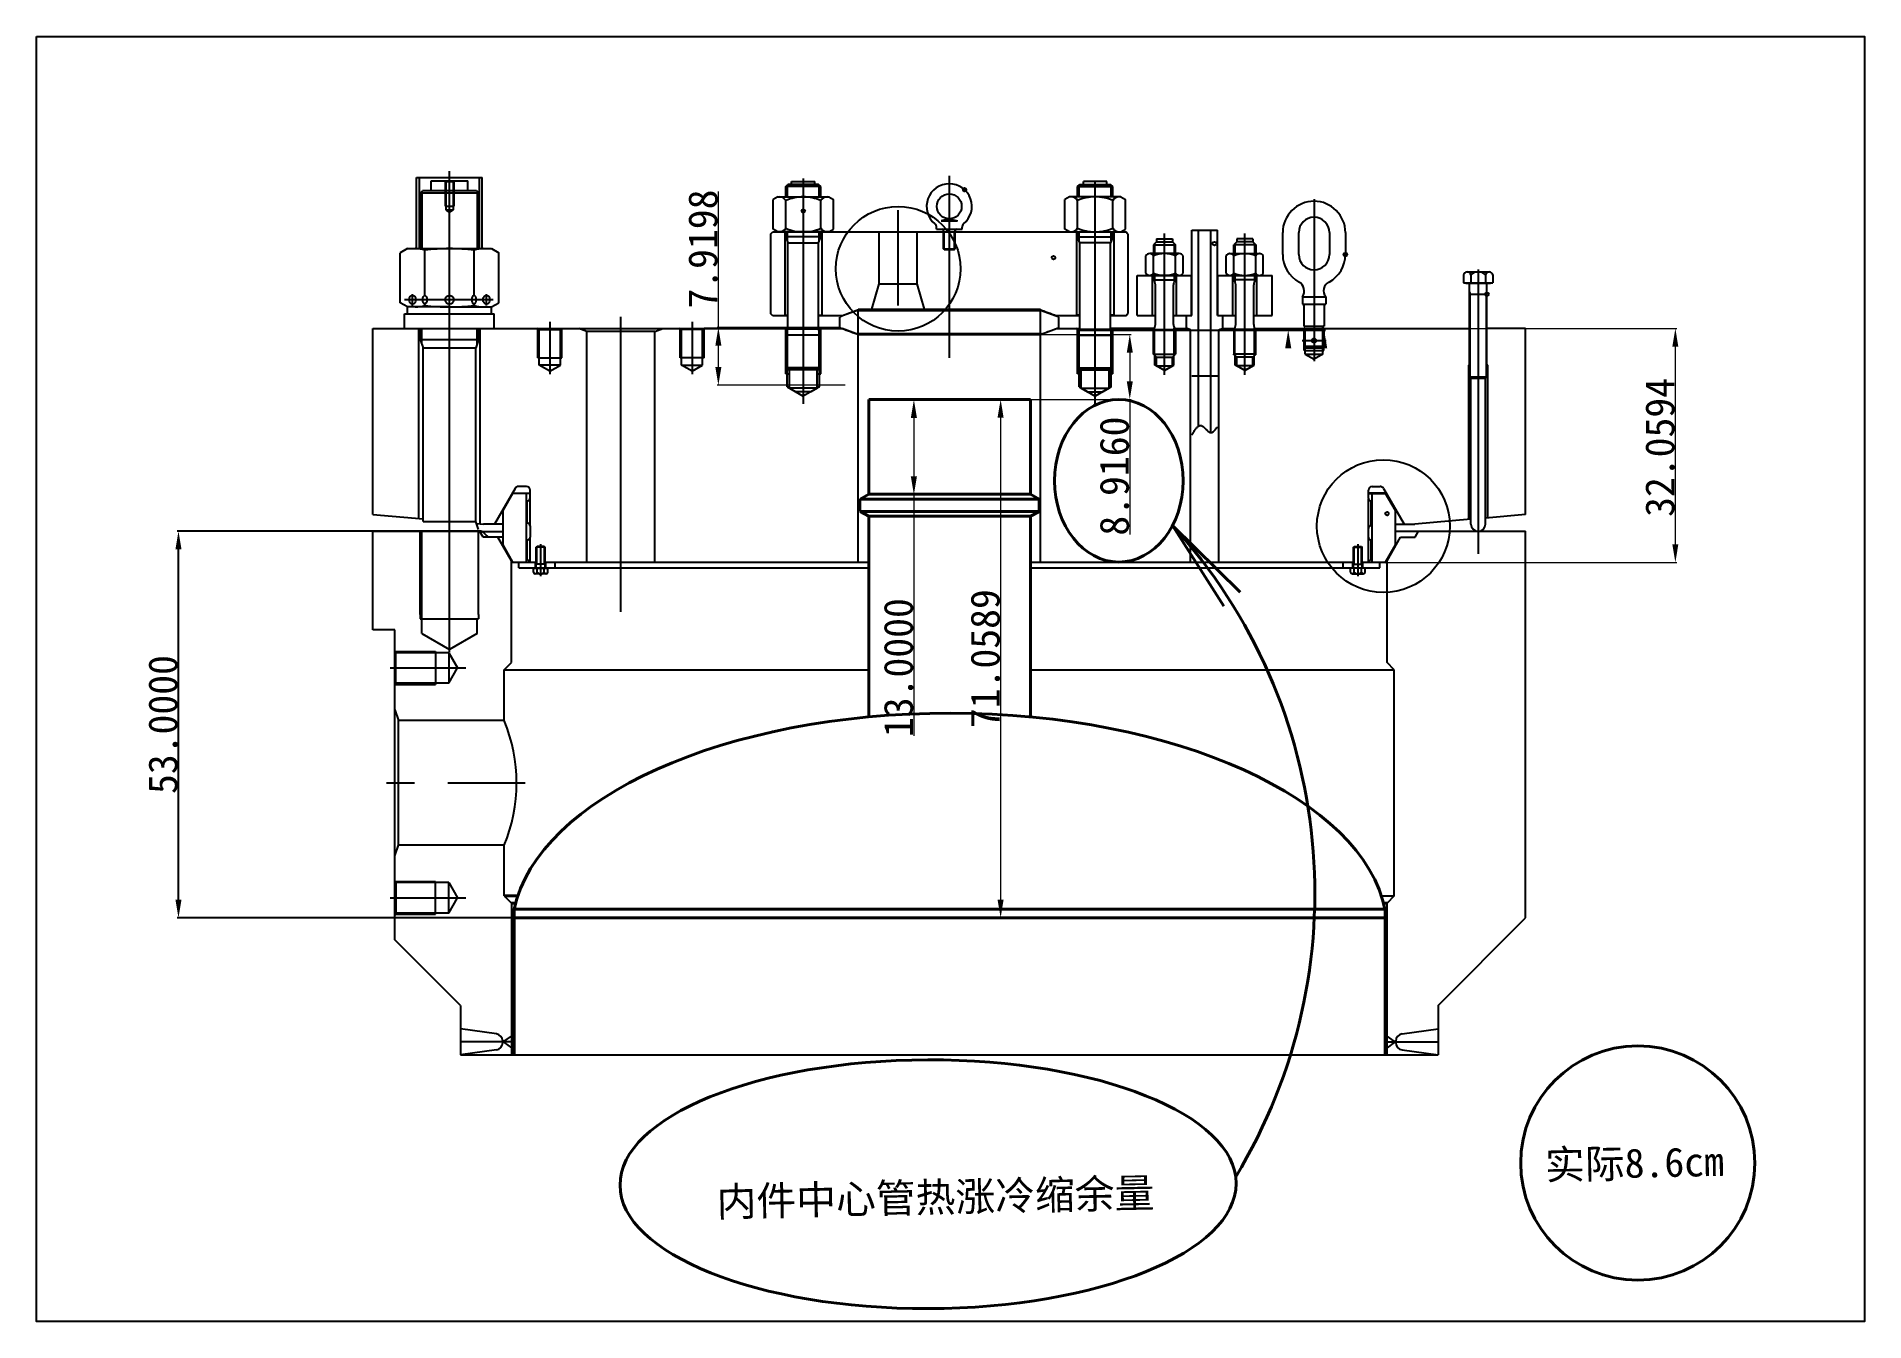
# Model space of a CAD drawing. Extents: x -2309 to 594, y 0 to 1373.
# Drawn here: x -2309.1 to -2058.5, y 1196.9 to 1373 of the extents above.
import ezdxf

# ---------------------------------------------------------------- set-up
doc = ezdxf.new("R2010")
doc.units = 0
doc.header["$MEASUREMENT"] = 0
doc.styles.add('DimStyle_Shape', font='SIMFANG.TTF', dxfattribs={"height": 4})
doc.dimstyles.get("Standard").update_dxf_attribs({"dimtxt": 5, "dimasz": 2.5, "dimexe": 0.18, "dimexo": 0.0625, "dimgap": 0.1, "dimtad": 1, "dimdec": 4, "dimzin": 2, "dimdsep": 46, "dimtxsty": 'DimStyle_Shape', "dimcen": 0.09, "dimadec": 0, "dimazin": 2, "dimtfac": 1, "dimtdec": 4, "dimtofl": 0, "dimtmove": 0, "dimatfit": 2, "dimfxl": 1, "dimtolj": 1, "dimtzin": 2, "dimlwd": 13, "dimarcsym": 0})

msp = doc.modelspace()

# ---------------------------------------------------------------- texts
at = {"color": 7, "linetype": 'Continuous', "lineweight": 25, "char_height": 4, "attachment_point": 5, "style": 'DimStyle_Shape'}
for s, insert, rotation in [('\\A1;53.0000', (-2291.72787, 1278.67823), 90), ('{\\fSimSun|b0|i0|c134|p54;内件中心管热涨冷缩余量}', (-2185.8633, 1213.65821), 1.1945544)]:
    msp.add_mtext(s, dxfattribs=dict(at, insert=insert, rotation=rotation))
at = {"color": 6, "linetype": 'Continuous', "lineweight": 40, "insert": (-2090.06307, 1218.35173), "char_height": 4, "attachment_point": 5, "rotation": 1.1945544, "style": 'DimStyle_Shape'}
msp.add_mtext('{\\fSimSun|b0|i0|c134|p54;实际8.6cm}', dxfattribs=at)

# ---------------------------------------------------------------- blocks, each defined once
blk = doc.blocks.new('*D241')
at = {"color": 0, "linetype": 'Continuous', "lineweight": 13}
for p, q in [((-2215.63, 1333.1), (-2215.63, 1351.75)), ((-2215.63, 1327.68), (-2215.63, 1330.6))]:
    blk.add_line(p, q, dxfattribs=at)
at = {"color": 0, "linetype": 'Continuous', "lineweight": 0}
for p, q in [((-2199.05, 1333.1), (-2215.81, 1333.1)), ((-2198.23, 1325.18), (-2215.81, 1325.18))]:
    blk.add_line(p, q, dxfattribs=at)
at = {"color": 0, "linetype": 'Continuous', "lineweight": 25}
for points in [[(-2216.04, 1330.6), (-2215.21, 1330.6), (-2215.63, 1333.1)], [(-2216.04, 1327.68), (-2215.21, 1327.68), (-2215.63, 1325.18)]]:
    blk.add_solid(points, dxfattribs=at)
at = {"layer": 'Defpoints', "color": 0, "linetype": 'Continuous', "lineweight": 25}
for p in [(-2198.98, 1333.1), (-2215.63, 1325.18), (-2198.17, 1325.18)]:
    blk.add_point(p, dxfattribs=at)
at = {"color": 0, "linetype": 'Continuous', "lineweight": 25, "insert": (-2217.73, 1343.85), "char_height": 4, "attachment_point": 5, "rotation": 90, "style": 'DimStyle_Shape'}
blk.add_mtext('\\A1;7.9198', dxfattribs=at)
blk = doc.blocks.new('*D277')
at = {"color": 0, "linetype": 'Continuous', "lineweight": 0}
for p, q in [((-2123.87, 1332.95), (-2084.28, 1332.95)), ((-2123.87, 1300.89), (-2084.28, 1300.89))]:
    blk.add_line(p, q, dxfattribs=at)
at = {"color": 0, "linetype": 'Continuous', "lineweight": 13}
blk.add_line((-2084.46, 1303.39), (-2084.46, 1330.45), dxfattribs=at)
at = {"color": 0, "linetype": 'Continuous', "lineweight": 25}
for points in [[(-2084.88, 1330.45), (-2084.05, 1330.45), (-2084.46, 1332.95)], [(-2084.88, 1303.39), (-2084.05, 1303.39), (-2084.46, 1300.89)]]:
    blk.add_solid(points, dxfattribs=at)
at = {"layer": 'Defpoints', "color": 0, "linetype": 'Continuous', "lineweight": 25}
for p in [(-2123.93, 1332.95), (-2084.46, 1332.95), (-2123.93, 1300.89)]:
    blk.add_point(p, dxfattribs=at)
at = {"color": 0, "linetype": 'Continuous', "lineweight": 25, "insert": (-2086.56, 1316.66), "char_height": 4, "attachment_point": 5, "rotation": 90, "style": 'DimStyle_Shape'}
blk.add_mtext('\\A1;32.0594', dxfattribs=at)
blk = doc.blocks.new('*D278')
at = {"color": 0, "linetype": 'Continuous', "lineweight": 0}
for p, q in [((-2194.63, 1323.19), (-2188.65, 1323.19)), ((-2194.63, 1310.19), (-2188.65, 1310.19))]:
    blk.add_line(p, q, dxfattribs=at)
at = {"color": 0, "linetype": 'Continuous', "lineweight": 13}
for p, q in [((-2188.83, 1320.69), (-2188.83, 1312.69)), ((-2188.83, 1310.19), (-2188.83, 1277.13))]:
    blk.add_line(p, q, dxfattribs=at)
at = {"color": 0, "linetype": 'Continuous', "lineweight": 40}
for points in [[(-2189.25, 1320.69), (-2188.41, 1320.69), (-2188.83, 1323.19)], [(-2189.25, 1312.69), (-2188.41, 1312.69), (-2188.83, 1310.19)]]:
    blk.add_solid(points, dxfattribs=at)
at = {"layer": 'Defpoints', "color": 0, "linetype": 'Continuous', "lineweight": 40}
for p in [(-2194.7, 1323.19), (-2188.83, 1323.19), (-2194.7, 1310.19)]:
    blk.add_point(p, dxfattribs=at)
at = {"color": 0, "linetype": 'Continuous', "lineweight": 40, "insert": (-2190.93, 1286.48), "char_height": 4, "attachment_point": 5, "rotation": 90, "style": 'DimStyle_Shape'}
blk.add_mtext('\\A1;13.0000', dxfattribs=at)
blk = doc.blocks.new('*D279')
at = {"color": 0, "linetype": 'Continuous', "lineweight": 0}
for p, q in [((-2172.91, 1323.24), (-2177.12, 1323.24)), ((-2172.91, 1252.18), (-2177.12, 1252.18))]:
    blk.add_line(p, q, dxfattribs=at)
at = {"color": 0, "linetype": 'Continuous', "lineweight": 13}
blk.add_line((-2176.94, 1320.74), (-2176.94, 1254.68), dxfattribs=at)
at = {"color": 0, "linetype": 'Continuous', "lineweight": 40}
for points in [[(-2177.36, 1320.74), (-2176.53, 1320.74), (-2176.94, 1323.24)], [(-2177.36, 1254.68), (-2176.53, 1254.68), (-2176.94, 1252.18)]]:
    blk.add_solid(points, dxfattribs=at)
at = {"layer": 'Defpoints', "color": 0, "linetype": 'Continuous', "lineweight": 40}
for p in [(-2172.84, 1323.24), (-2176.94, 1252.18), (-2172.84, 1252.18)]:
    blk.add_point(p, dxfattribs=at)
at = {"color": 0, "linetype": 'Continuous', "lineweight": 40, "insert": (-2179.04, 1287.71), "char_height": 4, "attachment_point": 5, "rotation": 90, "style": 'DimStyle_Shape'}
blk.add_mtext('\\A1;71.0589', dxfattribs=at)
blk = doc.blocks.new('*D309')
at = {"color": 0, "linetype": 'Continuous', "lineweight": 0}
for p, q in [((-2171.42, 1332.15), (-2159.06, 1332.15)), ((-2172.78, 1323.24), (-2159.06, 1323.24))]:
    blk.add_line(p, q, dxfattribs=at)
at = {"color": 0, "linetype": 'Continuous', "lineweight": 13}
for p, q in [((-2159.24, 1329.65), (-2159.24, 1325.74)), ((-2159.24, 1323.24), (-2159.24, 1304.73))]:
    blk.add_line(p, q, dxfattribs=at)
at = {"color": 0, "linetype": 'Continuous', "lineweight": 40}
for points in [[(-2159.65, 1329.65), (-2158.82, 1329.65), (-2159.24, 1332.15)], [(-2159.65, 1325.74), (-2158.82, 1325.74), (-2159.24, 1323.24)]]:
    blk.add_solid(points, dxfattribs=at)
at = {"layer": 'Defpoints', "color": 0, "linetype": 'Continuous', "lineweight": 40}
for p in [(-2171.48, 1332.15), (-2172.84, 1323.24), (-2159.24, 1323.24)]:
    blk.add_point(p, dxfattribs=at)
at = {"color": 0, "linetype": 'Continuous', "lineweight": 40, "insert": (-2161.34, 1312.73), "char_height": 4, "attachment_point": 5, "rotation": 90, "style": 'DimStyle_Shape'}
blk.add_mtext('\\A1;8.9160', dxfattribs=at)

# ---------------------------------------------------------------- dimensions: what is measured, and where the dimension line sits
at = {"color": 7, "linetype": 'Continuous', "lineweight": 25}
for base, p1, p2, picture, middle in [((-2215.62739, 1325.17823), (-2198.9837, 1333.09801), (-2198.16757, 1325.17823), '*D241', (-2215.62739, 1343.84661)), ((-2084.46332, 1332.95321), (-2123.93364, 1300.89383), (-2123.93371, 1332.95321), '*D277', (-2084.46332, 1316.65536))]:
    dim = msp.add_linear_dim(base=base, p1=p1, p2=p2, angle=90, dimstyle='Standard', override={"dimdsep": 0, "dimlwe": 0}, dxfattribs=at)
    dim.commit()
    dim.dimension.update_dxf_attribs({"geometry": picture, "text_midpoint": middle, "dimtype": 160})
at = {"color": 2, "linetype": 'Continuous', "lineweight": 40}
dim = msp.add_linear_dim(base=(-2159.23794, 1323.23709), p1=(-2171.48371, 1332.15312), p2=(-2172.84481, 1323.23709), angle=90, dimstyle='Standard', override={"dimdsep": 0, "dimlwe": 0}, dxfattribs=at)
dim.commit()
dim.dimension.update_dxf_attribs({"geometry": '*D309', "text_midpoint": (-2161.33794, 1312.73439)})
at = {"color": 6, "linetype": 'Continuous', "lineweight": 40}
for base, p1, p2, picture, middle in [((-2188.8308, 1323.19343), (-2194.69558, 1310.19343), (-2194.69558, 1323.19343), '*D278', (-2188.8308, 1286.47636)), ((-2176.94481, 1252.17823), (-2172.84481, 1323.23712), (-2172.84481, 1252.17823), '*D279', (-2176.94481, 1287.70767))]:
    dim = msp.add_linear_dim(base=base, p1=p1, p2=p2, angle=90, dimstyle='Standard', override={"dimdsep": 0, "dimlwe": 0}, dxfattribs=at)
    dim.commit()
    dim.dimension.update_dxf_attribs({"geometry": picture, "text_midpoint": middle, "dimtype": 160})

# ---------------------------------------------------------------- linework, layer by layer
at = {"color": 7, "linetype": 'Continuous', "lineweight": 25}
for p, q in [((-2256.98371, 1343.90538), (-2256.98371, 1353.66643)), ((-2256.98371, 1353.66643), (-2247.98374, 1353.66643)), ((-2256.58371, 1343.90935), (-2256.58371, 1353.66643)), ((-2254.98374, 1351.81041), (-2254.98374, 1353.21037)), ((-2254.98374, 1353.21037), (-2249.98375, 1353.21037)), ((-2253.08374, 1353.21037), (-2253.08374, 1349.71037)), ((-2252.98375, 1353.1104), (-2253.08374, 1353.21037)), ((-2252.98375, 1353.1104), (-2252.98375, 1349.21037)), ((-2252.98375, 1353.1104), (-2251.98374, 1353.1104)), ((-2252.48374, 1288.57829), (-2252.48374, 1354.5413)), ((-2251.98374, 1353.1104), (-2251.88375, 1353.21037)), ((-2251.98374, 1353.1104), (-2251.98374, 1349.21037)), ((-2251.88375, 1353.21037), (-2251.88375, 1349.71037)), ((-2249.98375, 1351.81041), (-2249.98375, 1353.21037)), ((-2248.38374, 1343.90935), (-2248.38374, 1353.66643)), ((-2247.98374, 1343.90538), (-2247.98374, 1353.66643)), ((-2205.58367, 1353.10411), (-2202.38372, 1353.10411)), ((-2205.58367, 1352.70409), (-2205.58367, 1353.10411)), ((-2203.98373, 1353.52434), (-2203.98373, 1322.64885)), ((-2202.38372, 1352.70409), (-2202.38372, 1353.10411)), ((-2183.9837, 1353.86906), (-2183.9837, 1328.96125)), ((-2162.38372, 1353.11143), (-2165.58367, 1353.11143)), ((-2165.58367, 1352.71141), (-2165.58367, 1353.11143)), ((-2163.98379, 1322.28392), (-2163.98379, 1352.95543)), ((-2162.38372, 1352.71141), (-2162.38372, 1353.11143)), ((-2256.48374, 1351.51036), (-2256.18375, 1351.81041)), ((-2248.48375, 1351.51036), (-2256.48374, 1351.51036)), ((-2256.48374, 1351.51036), (-2256.48374, 1343.90935)), ((-2256.28376, 1351.71037), (-2256.28376, 1343.90935)), ((-2248.78376, 1351.81041), (-2256.18375, 1351.81041)), ((-2248.48375, 1351.51036), (-2248.78376, 1351.81041)), ((-2248.68375, 1351.71037), (-2248.68375, 1343.90935)), ((-2248.48375, 1351.51036), (-2248.48375, 1343.90935)), ((-2207.4837, 1350.99876), (-2208.13369, 1350.62352)), ((-2208.13369, 1346.57402), (-2208.13369, 1350.62352)), ((-2207.4837, 1350.99876), (-2200.4837, 1350.99876)), ((-2206.38372, 1352.4041), (-2206.08374, 1352.70409)), ((-2206.38372, 1350.99876), (-2206.38372, 1352.4041)), ((-2201.58367, 1352.4041), (-2206.38372, 1352.4041)), ((-2206.38369, 1346.69816), (-2206.38369, 1350.49937)), ((-2206.16369, 1350.99876), (-2206.16369, 1352.62413)), ((-2201.88366, 1352.70409), (-2206.08374, 1352.70409)), ((-2201.58367, 1352.4041), (-2201.88366, 1352.70409)), ((-2201.80371, 1350.99876), (-2201.80371, 1352.62413)), ((-2201.58371, 1346.69816), (-2201.58371, 1350.49937)), ((-2201.58367, 1350.99876), (-2201.58367, 1352.4041)), ((-2200.4837, 1350.99876), (-2199.83367, 1350.62352)), ((-2199.83367, 1346.57402), (-2199.83367, 1350.62352)), ((-2167.4837, 1351.00609), (-2168.13372, 1350.63084)), ((-2168.13372, 1346.58134), (-2168.13372, 1350.63084)), ((-2160.4837, 1351.00609), (-2167.4837, 1351.00609)), ((-2166.38372, 1352.41142), (-2166.08374, 1352.71141)), ((-2166.38372, 1351.00609), (-2166.38372, 1352.41142)), ((-2166.38372, 1352.41142), (-2161.58367, 1352.41142)), ((-2166.38369, 1346.70549), (-2166.38369, 1350.5067)), ((-2166.16369, 1351.00609), (-2166.16369, 1352.63145)), ((-2166.08374, 1352.71141), (-2161.88366, 1352.71141)), ((-2161.58367, 1352.41142), (-2161.88366, 1352.71141)), ((-2161.80371, 1351.00609), (-2161.80371, 1352.63145)), ((-2161.58371, 1346.70549), (-2161.58371, 1350.5067)), ((-2161.58367, 1351.00609), (-2161.58367, 1352.41142)), ((-2160.4837, 1351.00609), (-2159.83371, 1350.63084)), ((-2159.83371, 1346.58134), (-2159.83371, 1350.63084)), ((-2133.98376, 1350.70317), (-2133.98376, 1328.47148)), ((-2253.08374, 1349.71037), (-2251.88375, 1349.71037)), ((-2252.98375, 1349.21037), (-2251.98374, 1349.21037)), ((-2252.98375, 1349.21037), (-2252.48374, 1348.92174)), ((-2251.98374, 1349.21037), (-2252.48374, 1348.92174)), ((-2190.98342, 1336.0988), (-2190.98342, 1349.19878)), ((-2183.98373, 1347.99876), (-2185.10336, 1347.69878)), ((-2183.9837, 1347.99876), (-2182.86407, 1347.69878)), ((-2208.4837, 1345.89879), (-2208.18371, 1346.19878)), ((-2208.4837, 1345.89879), (-2208.4837, 1334.99876)), ((-2208.18371, 1346.19878), (-2166.38345, 1346.19878)), ((-2207.4837, 1346.19878), (-2208.13369, 1346.57402)), ((-2200.4837, 1346.19878), (-2207.4837, 1346.19878)), ((-2206.53372, 1346.0988), (-2206.63372, 1346.19878)), ((-2206.53372, 1346.0988), (-2206.53372, 1334.79875)), ((-2206.53372, 1346.0988), (-2206.38342, 1346.0988)), ((-2206.38372, 1345.52843), (-2206.38372, 1346.19878)), ((-2201.58367, 1345.52843), (-2206.38372, 1345.52843)), ((-2206.38372, 1345.52843), (-2206.08374, 1344.70409)), ((-2206.16369, 1344.97887), (-2206.16369, 1346.19878)), ((-2201.88372, 1344.70409), (-2201.58367, 1345.52843)), ((-2201.80371, 1344.97887), (-2201.80371, 1346.19878)), ((-2201.58367, 1345.52843), (-2201.58367, 1346.19878)), ((-2201.58337, 1346.0988), (-2201.43371, 1346.0988)), ((-2201.43371, 1346.0988), (-2201.33371, 1346.19878)), ((-2201.43371, 1346.0988), (-2201.43371, 1334.79875)), ((-2200.4837, 1346.19878), (-2199.83367, 1346.57402)), ((-2193.58343, 1339.0988), (-2193.58343, 1346.19878)), ((-2188.38342, 1339.0988), (-2188.38342, 1346.19878)), ((-2185.7337, 1346.5988), (-2185.7337, 1346.84093)), ((-2185.7337, 1346.5988), (-2182.2337, 1346.5988)), ((-2185.10336, 1347.69878), (-2182.86407, 1347.69878)), ((-2184.78369, 1346.19878), (-2184.78369, 1346.39879)), ((-2184.78366, 1343.89879), (-2184.78369, 1346.19878)), ((-2184.68371, 1343.79881), (-2184.68371, 1346.19878)), ((-2183.28369, 1343.79881), (-2183.28369, 1346.19878)), ((-2183.18371, 1346.19878), (-2183.18371, 1346.39879)), ((-2183.18371, 1343.89879), (-2183.18371, 1346.19878)), ((-2182.2337, 1346.5988), (-2182.2337, 1346.84093)), ((-2167.4837, 1346.2061), (-2168.13372, 1346.58134)), ((-2167.4837, 1346.2061), (-2160.4837, 1346.2061)), ((-2166.53369, 1346.0988), (-2166.63369, 1346.19878)), ((-2166.53369, 1346.0988), (-2166.53369, 1334.79875)), ((-2166.38345, 1346.0988), (-2166.53369, 1346.0988)), ((-2166.38372, 1345.53575), (-2166.38372, 1346.2061)), ((-2166.38372, 1345.53575), (-2161.58367, 1345.53575)), ((-2166.08367, 1344.71141), (-2166.38372, 1345.53575)), ((-2166.16369, 1344.98619), (-2166.16369, 1346.2061)), ((-2161.58367, 1345.53575), (-2161.88366, 1344.71141)), ((-2161.80371, 1344.98619), (-2161.80371, 1346.2061)), ((-2161.58367, 1345.53575), (-2161.58367, 1346.2061)), ((-2161.5834, 1346.19878), (-2159.78369, 1346.19878)), ((-2161.43368, 1346.0988), (-2161.5834, 1346.0988)), ((-2161.43368, 1346.0988), (-2161.33367, 1346.19878)), ((-2161.43368, 1346.0988), (-2161.43368, 1334.79875)), ((-2160.4837, 1346.2061), (-2159.83371, 1346.58134)), ((-2159.4837, 1345.89879), (-2159.78369, 1346.19878)), ((-2159.4837, 1345.89879), (-2159.4837, 1334.99876)), ((-2154.48381, 1326.62199), (-2154.48381, 1345.96171)), ((-2150.73376, 1334.73698), (-2150.73376, 1346.45317)), ((-2150.73376, 1346.45317), (-2147.23376, 1346.45317)), ((-2149.83377, 1319.56517), (-2149.83377, 1346.45317)), ((-2148.13375, 1318.68931), (-2148.13375, 1346.45317)), ((-2147.23376, 1334.73698), (-2147.23376, 1346.45317)), ((-2143.48376, 1326.62205), (-2143.48376, 1345.96178)), ((-2138.28375, 1343.10319), (-2138.28375, 1346.10319)), ((-2136.08377, 1343.10319), (-2136.08377, 1346.10319)), ((-2131.88375, 1346.10319), (-2131.88375, 1343.10319)), ((-2129.68377, 1346.10319), (-2129.68377, 1343.10319)), ((-2258.23374, 1343.90935), (-2259.23374, 1343.33195)), ((-2259.23374, 1336.48668), (-2259.23374, 1343.33195)), ((-2258.23374, 1343.90935), (-2246.73374, 1343.90935)), ((-2255.85875, 1337.50932), (-2255.85875, 1343.69108)), ((-2249.10874, 1337.50932), (-2249.10874, 1343.69108)), ((-2246.73374, 1343.90935), (-2245.73374, 1343.33195)), ((-2245.73374, 1336.48668), (-2245.73374, 1343.33195)), ((-2206.08377, 1332.88011), (-2206.08377, 1344.72673)), ((-2206.08374, 1344.70409), (-2201.88372, 1344.70409)), ((-2201.88375, 1332.88005), (-2201.88375, 1344.72673)), ((-2184.78369, 1343.89879), (-2183.18371, 1343.89879)), ((-2184.68368, 1343.79881), (-2184.78366, 1343.89879)), ((-2184.68371, 1343.79881), (-2183.28369, 1343.79881)), ((-2183.28369, 1343.79881), (-2183.18371, 1343.89879)), ((-2166.08371, 1332.88005), (-2166.08371, 1344.73405)), ((-2161.88366, 1344.71141), (-2166.08367, 1344.71141)), ((-2161.88369, 1332.88011), (-2161.88369, 1344.73405)), ((-2157.02632, 1340.53789), (-2157.02632, 1342.93602)), ((-2152.46253, 1343.23692), (-2156.50508, 1343.23692)), ((-2155.58381, 1344.83763), (-2155.98384, 1344.43761)), ((-2155.98384, 1344.43761), (-2155.98384, 1343.23686)), ((-2155.98384, 1344.43761), (-2152.98384, 1344.43761)), ((-2155.98384, 1340.53789), (-2155.98384, 1342.93602)), ((-2155.83381, 1344.58763), (-2155.83381, 1343.23686)), ((-2155.58381, 1345.23765), (-2155.58381, 1344.83763)), ((-2155.58381, 1345.23765), (-2153.38386, 1345.23765)), ((-2155.58381, 1344.83763), (-2153.38386, 1344.83763)), ((-2154.48384, 1339.93693), (-2154.48384, 1343.5222)), ((-2153.38386, 1345.23765), (-2153.38386, 1344.83763)), ((-2153.38386, 1344.83763), (-2152.98384, 1344.43761)), ((-2153.13386, 1344.58763), (-2153.13386, 1343.23686)), ((-2152.98384, 1343.23686), (-2152.98384, 1344.43761)), ((-2152.98384, 1340.53789), (-2152.98384, 1342.93602)), ((-2151.94129, 1340.53789), (-2151.94129, 1342.93602)), ((-2146.02627, 1340.53795), (-2146.02627, 1342.93608)), ((-2145.50503, 1343.23698), (-2141.46249, 1343.23698)), ((-2144.58371, 1344.83769), (-2144.98373, 1344.43767)), ((-2144.98373, 1343.23692), (-2144.98373, 1344.43767)), ((-2141.98373, 1344.43767), (-2144.98373, 1344.43767)), ((-2144.98373, 1340.53795), (-2144.98373, 1342.93608)), ((-2144.83371, 1344.58769), (-2144.83371, 1343.23692)), ((-2144.58371, 1345.23772), (-2144.58371, 1344.83769)), ((-2142.38375, 1345.23772), (-2144.58371, 1345.23772)), ((-2142.38375, 1344.83769), (-2144.58371, 1344.83769)), ((-2143.48373, 1339.937), (-2143.48373, 1343.52226)), ((-2142.38375, 1345.23772), (-2142.38375, 1344.83769)), ((-2142.38375, 1344.83769), (-2141.98373, 1344.43767)), ((-2142.13375, 1344.58769), (-2142.13375, 1343.23692)), ((-2141.98373, 1344.43767), (-2141.98373, 1343.23692)), ((-2141.98373, 1340.53795), (-2141.98373, 1342.93608)), ((-2140.94125, 1340.53795), (-2140.94125, 1342.93608)), ((-2112.98294, 1340.73338), (-2109.98452, 1340.73338)), ((-2111.48373, 1341.03337), (-2111.48373, 1302.09355)), ((-2194.58343, 1335.5988), (-2193.58343, 1339.0988)), ((-2193.58343, 1339.0988), (-2188.38339, 1339.0988)), ((-2187.38342, 1335.5988), (-2188.38342, 1339.0988)), ((-2158.23376, 1334.73698), (-2158.23376, 1340.23698)), ((-2158.23376, 1340.23698), (-2150.73376, 1340.23698)), ((-2152.46253, 1340.23692), (-2156.50508, 1340.23692)), ((-2156.1338, 1334.73692), (-2156.1338, 1340.23692)), ((-2155.98384, 1340.23698), (-2155.98384, 1339.63762)), ((-2155.98384, 1339.63762), (-2152.98384, 1339.63762)), ((-2155.83381, 1340.23698), (-2155.83381, 1339.42094)), ((-2155.7238, 1333.51024), (-2155.72383, 1338.96501)), ((-2153.24382, 1333.51024), (-2153.24385, 1338.96501)), ((-2153.13386, 1340.23698), (-2153.13386, 1339.42094)), ((-2152.98384, 1339.63762), (-2152.98384, 1340.23698)), ((-2152.83381, 1334.73692), (-2152.83381, 1340.23692)), ((-2150.78375, 1334.73698), (-2150.78375, 1340.23698)), ((-2147.23376, 1340.23698), (-2139.73376, 1340.23698)), ((-2147.18374, 1334.73698), (-2147.18374, 1340.23698)), ((-2145.50503, 1340.23698), (-2141.46249, 1340.23698)), ((-2145.13375, 1334.73698), (-2145.13375, 1340.23698)), ((-2144.98373, 1339.63768), (-2144.98373, 1340.23704)), ((-2141.98373, 1339.63768), (-2144.98373, 1339.63768)), ((-2144.83371, 1340.23704), (-2144.83371, 1339.421)), ((-2144.72375, 1333.5103), (-2144.72372, 1338.96507)), ((-2142.24377, 1333.5103), (-2142.24374, 1338.96507)), ((-2142.13375, 1340.23704), (-2142.13375, 1339.421)), ((-2141.98373, 1340.23704), (-2141.98373, 1339.63768)), ((-2141.83377, 1334.73698), (-2141.83377, 1340.23698)), ((-2139.73376, 1334.73698), (-2139.73376, 1340.23698)), ((-2113.48269, 1340.30107), (-2113.48269, 1339.23338)), ((-2113.48269, 1339.23338), (-2109.48471, 1339.23338)), ((-2113.16372, 1339.23338), (-2113.16372, 1339.15336)), ((-2113.16372, 1339.15336), (-2109.80374, 1339.15336)), ((-2112.68374, 1326.35338), (-2112.68374, 1339.15336)), ((-2112.68374, 1337.92338), (-2112.60372, 1337.65336)), ((-2112.48324, 1340.30107), (-2112.48324, 1339.23338)), ((-2110.48422, 1340.30107), (-2110.48422, 1339.23338)), ((-2110.28375, 1337.92338), (-2110.36376, 1337.65336)), ((-2110.28372, 1337.92338), (-2110.36373, 1337.65336)), ((-2110.28375, 1326.35338), (-2110.28375, 1339.15336)), ((-2109.80374, 1339.23338), (-2109.80374, 1339.15336)), ((-2109.48471, 1340.30107), (-2109.48471, 1339.23338)), ((-2258.23374, 1335.90935), (-2259.23374, 1336.48668)), ((-2246.49541, 1336.90935), (-2258.63404, 1336.90935)), ((-2252.48375, 1335.90935), (-2258.23377, 1335.90935)), ((-2258.23374, 1334.9525), (-2258.23374, 1335.90935)), ((-2257.54625, 1336.12761), (-2257.54625, 1337.65617)), ((-2255.85875, 1336.12761), (-2255.85875, 1336.30931)), ((-2252.48374, 1335.90935), (-2246.73374, 1335.90935)), ((-2249.10874, 1336.12761), (-2249.10874, 1336.30931)), ((-2247.42124, 1336.12761), (-2247.42124, 1337.65617)), ((-2246.73374, 1335.90935), (-2245.73374, 1336.48668)), ((-2246.73374, 1334.95335), (-2246.73374, 1335.90935)), ((-2196.4837, 1335.48131), (-2198.63351, 1334.69878)), ((-2196.62954, 1335.41716), (-2171.33811, 1335.41722)), ((-2196.4837, 1335.48131), (-2196.4837, 1335.5988)), ((-2196.4837, 1335.5988), (-2171.4837, 1335.5988)), ((-2196.4837, 1335.48131), (-2171.4837, 1335.48131)), ((-2171.4837, 1335.48131), (-2171.4837, 1335.5988)), ((-2171.4837, 1335.48131), (-2169.33389, 1334.69878)), ((-2135.58377, 1337.30321), (-2135.58377, 1336.30321)), ((-2135.58377, 1337.30321), (-2132.38375, 1337.30321)), ((-2135.58377, 1336.30321), (-2132.38375, 1336.30321)), ((-2135.38375, 1336.15318), (-2135.38375, 1333.30321)), ((-2132.58377, 1336.15318), (-2132.58377, 1333.30321)), ((-2132.38375, 1337.30321), (-2132.38375, 1336.30321)), ((-2112.68374, 1337.65336), (-2110.28372, 1337.65336)), ((-2112.60372, 1326.27336), (-2112.60372, 1337.65336)), ((-2110.36376, 1326.27336), (-2110.36376, 1337.65336)), ((-2262.98372, 1307.45317), (-2262.98372, 1332.95317)), ((-2262.98372, 1332.95317), (-2240.18378, 1332.95317)), ((-2258.63375, 1334.95335), (-2246.33374, 1334.95335)), ((-2258.63375, 1332.95335), (-2258.63375, 1334.95335)), ((-2256.68373, 1306.91319), (-2256.68373, 1332.95317)), ((-2256.48374, 1331.40935), (-2256.48374, 1332.95335)), ((-2256.28376, 1330.85985), (-2256.28376, 1332.95335)), ((-2248.68375, 1330.85985), (-2248.68375, 1332.95335)), ((-2248.48375, 1331.40935), (-2248.48375, 1332.95335)), ((-2248.28374, 1306.19316), (-2248.28374, 1332.95317)), ((-2246.33374, 1332.95335), (-2246.33374, 1334.95335)), ((-2240.18378, 1332.80333), (-2240.4435, 1332.95317)), ((-2240.4435, 1332.95317), (-2217.52395, 1332.95317)), ((-2240.38375, 1328.95317), (-2240.3841, 1332.91887)), ((-2238.73372, 1333.85319), (-2238.73372, 1326.6862)), ((-2237.28376, 1332.80315), (-2237.02396, 1332.95317)), ((-2237.08376, 1328.95317), (-2237.0839, 1332.91856)), ((-2233.63369, 1332.55278), (-2234.73376, 1332.95317)), ((-2228.98376, 1294.13243), (-2228.98376, 1334.54027)), ((-2224.33377, 1332.55278), (-2223.2337, 1332.95317)), ((-2220.68371, 1332.80315), (-2220.94351, 1332.95317)), ((-2220.88369, 1328.95317), (-2220.88357, 1332.91856)), ((-2219.23373, 1333.85319), (-2219.23373, 1326.6862)), ((-2217.78369, 1332.80333), (-2217.52395, 1332.95317)), ((-2217.58371, 1328.95317), (-2217.58337, 1332.91887)), ((-2206.08377, 1332.95317), (-2217.58364, 1332.95317)), ((-2217.58364, 1332.95317), (-2206.08377, 1332.95317)), ((-2208.18371, 1334.69878), (-2208.4837, 1334.99876)), ((-2206.08343, 1334.69878), (-2208.18371, 1334.69878)), ((-2206.53372, 1334.79875), (-2206.63372, 1334.69878)), ((-2206.53372, 1334.79875), (-2206.08343, 1334.79875)), ((-2206.18368, 1332.75316), (-2206.53009, 1332.95317)), ((-2206.38375, 1332.05577), (-2206.08377, 1332.88011)), ((-2206.38375, 1332.05577), (-2206.38366, 1332.86864)), ((-2201.88375, 1332.88011), (-2206.08377, 1332.88011)), ((-2201.88375, 1332.95317), (-2198.62614, 1332.95317)), ((-2201.58371, 1332.05577), (-2201.88375, 1332.88005)), ((-2201.88342, 1334.79875), (-2201.43371, 1334.79875)), ((-2198.63351, 1334.69878), (-2201.88342, 1334.69878)), ((-2201.78366, 1332.75316), (-2201.43725, 1332.95317)), ((-2201.58371, 1332.05577), (-2201.58367, 1332.86864)), ((-2201.43371, 1334.79875), (-2201.33371, 1334.69878)), ((-2198.9837, 1333.09801), (-2198.9837, 1334.53648)), ((-2196.48373, 1332.15306), (-2198.68174, 1332.95311)), ((-2196.4837, 1332.34227), (-2196.4837, 1335.29222)), ((-2171.48371, 1332.15312), (-2169.2857, 1332.95317)), ((-2171.4837, 1332.34227), (-2171.4837, 1335.29222)), ((-2169.34126, 1332.95317), (-2166.08371, 1332.95317)), ((-2166.0834, 1334.69878), (-2169.33389, 1334.69878)), ((-2168.9837, 1333.09801), (-2168.9837, 1334.53648)), ((-2166.53369, 1334.79875), (-2166.63369, 1334.69878)), ((-2166.0834, 1334.79875), (-2166.53369, 1334.79875)), ((-2166.1838, 1332.75316), (-2166.53021, 1332.95317)), ((-2166.38375, 1332.05577), (-2166.38378, 1332.86864)), ((-2166.38375, 1332.05577), (-2166.08371, 1332.88005)), ((-2166.08371, 1332.88011), (-2161.88369, 1332.88011)), ((-2155.93643, 1332.95317), (-2161.88369, 1332.95317)), ((-2161.58371, 1332.05577), (-2161.88369, 1332.88011)), ((-2161.43368, 1334.79875), (-2161.88339, 1334.79875)), ((-2159.78369, 1334.69878), (-2161.88339, 1334.69878)), ((-2161.78378, 1332.75316), (-2161.43737, 1332.95317)), ((-2161.58371, 1332.05577), (-2161.5838, 1332.86864)), ((-2161.43368, 1334.79875), (-2161.33367, 1334.69878)), ((-2159.78369, 1334.69878), (-2159.4837, 1334.99876)), ((-2158.23376, 1334.73698), (-2155.7238, 1334.73698)), ((-2155.98381, 1332.83763), (-2152.98381, 1332.83763)), ((-2155.98381, 1329.43767), (-2155.98381, 1332.83763)), ((-2155.83378, 1329.28764), (-2155.83378, 1333.0543)), ((-2153.24382, 1334.73698), (-2150.73376, 1334.73698)), ((-2153.13383, 1329.28764), (-2153.13383, 1333.0543)), ((-2153.02649, 1332.95317), (-2151.37648, 1332.95317)), ((-2152.98381, 1332.83763), (-2152.98381, 1329.43767)), ((-2151.48379, 1332.99675), (-2151.4837, 1334.73698)), ((-2151.48376, 1334.73698), (-2150.73376, 1334.73698)), ((-2150.93374, 1332.78941), (-2151.38375, 1332.95317)), ((-2147.23376, 1334.73698), (-2146.48376, 1334.73698)), ((-2147.23376, 1334.73698), (-2144.72372, 1334.73698)), ((-2147.03375, 1332.78941), (-2146.58383, 1332.95317)), ((-2146.58383, 1332.95317), (-2144.89332, 1332.95317)), ((-2146.48376, 1332.99675), (-2146.48376, 1334.73698)), ((-2144.93779, 1332.89201), (-2145.04362, 1332.95311)), ((-2144.98381, 1332.83763), (-2144.98378, 1332.91856)), ((-2144.98376, 1332.83769), (-2144.98376, 1329.43773)), ((-2141.98376, 1332.83769), (-2144.98376, 1332.83769)), ((-2144.83374, 1329.2877), (-2144.83374, 1333.05437)), ((-2142.24374, 1334.73698), (-2139.73376, 1334.73698)), ((-2142.13378, 1329.2877), (-2142.13378, 1333.05437)), ((-2142.0742, 1332.95317), (-2112.68374, 1332.95323)), ((-2142.02978, 1332.89207), (-2141.92395, 1332.95317)), ((-2141.98376, 1332.83769), (-2141.98379, 1332.91862)), ((-2141.98376, 1329.43773), (-2141.98376, 1332.83769)), ((-2135.38375, 1333.30321), (-2132.58377, 1333.30321)), ((-2135.33377, 1330.50322), (-2135.33377, 1332.95317)), ((-2135.19876, 1330.36821), (-2135.19876, 1332.95317)), ((-2132.76876, 1330.36821), (-2132.76876, 1332.95317)), ((-2132.76376, 1333.10185), (-2132.76376, 1333.15318)), ((-2132.63375, 1332.95317), (-2132.63375, 1330.50322)), ((-2104.98373, 1332.95317), (-2110.28375, 1332.95317)), ((-2104.98373, 1307.45317), (-2104.98373, 1332.95317)), ((-2248.48375, 1331.40935), (-2256.48374, 1331.40935)), ((-2256.48374, 1331.40935), (-2256.08374, 1330.31035)), ((-2248.48375, 1331.40935), (-2248.88375, 1330.31035)), ((-2240.18373, 1327.95317), (-2240.18378, 1332.80333)), ((-2240.18378, 1332.80333), (-2237.28376, 1332.80333)), ((-2237.28371, 1327.95317), (-2237.28376, 1332.80315)), ((-2233.63369, 1300.95317), (-2233.63369, 1332.55278)), ((-2224.33377, 1332.55278), (-2233.63369, 1332.55278)), ((-2224.33377, 1300.95317), (-2224.33377, 1332.55278)), ((-2220.68374, 1327.95317), (-2220.68371, 1332.80315)), ((-2217.78369, 1332.80333), (-2220.68371, 1332.80333)), ((-2217.78372, 1327.95317), (-2217.78369, 1332.80333)), ((-2201.58371, 1332.05577), (-2206.38375, 1332.05577)), ((-2206.38375, 1327.58006), (-2206.38375, 1332.05577)), ((-2206.18368, 1332.75316), (-2206.12997, 1332.75316)), ((-2206.18368, 1332.60557), (-2206.18368, 1332.75316)), ((-2206.16372, 1327.36003), (-2206.16372, 1332.66038)), ((-2201.83755, 1332.75316), (-2201.78366, 1332.75316)), ((-2201.80374, 1327.36003), (-2201.80374, 1332.66026)), ((-2201.78366, 1332.60509), (-2201.78366, 1332.75316)), ((-2201.58371, 1327.58006), (-2201.58371, 1332.05577)), ((-2171.33811, 1332.21727), (-2196.62927, 1332.21727)), ((-2196.48374, 1300.95317), (-2196.48373, 1332.15306)), ((-2196.48373, 1332.15306), (-2171.4837, 1332.15318)), ((-2171.4837, 1300.95317), (-2171.48371, 1332.15312)), ((-2166.38375, 1332.05577), (-2161.58371, 1332.05577)), ((-2166.38375, 1327.58006), (-2166.38375, 1332.05577)), ((-2166.1838, 1332.60509), (-2166.1838, 1332.75316)), ((-2166.12991, 1332.75316), (-2166.1838, 1332.75316)), ((-2166.16372, 1327.36003), (-2166.16372, 1332.66026)), ((-2166.06741, 1332.75316), (-2132.41799, 1332.75316)), ((-2166.06741, 1332.75316), (-2137.34576, 1332.75316)), ((-2161.78378, 1332.75316), (-2161.83749, 1332.75316)), ((-2161.80374, 1327.36003), (-2161.80374, 1332.66038)), ((-2161.78378, 1332.60557), (-2161.78378, 1332.75316)), ((-2161.58371, 1327.58006), (-2161.58371, 1332.05577)), ((-2150.93374, 1300.95317), (-2150.93374, 1332.78941)), ((-2147.03375, 1300.95317), (-2147.03375, 1332.78941)), ((-2135.63375, 1331.30321), (-2132.33377, 1331.30321)), ((-2132.63375, 1330.50322), (-2135.33377, 1330.50322)), ((-2135.33377, 1330.50322), (-2135.13375, 1330.30321)), ((-2135.33377, 1329.95317), (-2135.33377, 1330.50322)), ((-2135.19876, 1329.45317), (-2135.19876, 1330.36821)), ((-2132.63375, 1330.50322), (-2132.83377, 1330.30321)), ((-2132.76873, 1329.45317), (-2132.76873, 1330.36821)), ((-2132.63372, 1329.95317), (-2132.63372, 1330.50322)), ((-2256.08374, 1330.31035), (-2248.88375, 1330.31035)), ((-2256.08371, 1306.52141), (-2256.08371, 1330.31035)), ((-2248.88372, 1306.52141), (-2248.88372, 1330.31035)), ((-2240.38375, 1328.95317), (-2237.08376, 1328.95317)), ((-2238.73372, 1327.11595), (-2240.18373, 1327.95317)), ((-2239.98383, 1327.95317), (-2240.18373, 1327.95317)), ((-2237.28371, 1327.95317), (-2240.18373, 1327.95317)), ((-2238.73374, 1327.11595), (-2237.28372, 1327.95317)), ((-2217.58371, 1328.95317), (-2220.88369, 1328.95317)), ((-2219.23373, 1327.11595), (-2220.68374, 1327.95317)), ((-2220.68374, 1327.95317), (-2217.78372, 1327.95317)), ((-2219.23373, 1327.11595), (-2217.78372, 1327.95317)), ((-2217.98364, 1327.95317), (-2217.78372, 1327.95317)), ((-2155.58378, 1329.03764), (-2155.98381, 1329.43767)), ((-2155.98381, 1329.43767), (-2152.98381, 1329.43767)), ((-2155.78376, 1327.95311), (-2155.78378, 1329.23765)), ((-2154.48378, 1327.20256), (-2155.78376, 1327.95311)), ((-2155.58378, 1327.95311), (-2155.78376, 1327.95311)), ((-2155.58378, 1327.83763), (-2155.58378, 1329.03764)), ((-2155.58378, 1329.03764), (-2153.38383, 1329.03764)), ((-2154.71775, 1327.33763), (-2155.58378, 1327.83763)), ((-2155.58378, 1327.83763), (-2153.38383, 1327.83763)), ((-2154.48379, 1327.20256), (-2153.1838, 1327.95311)), ((-2154.24986, 1327.33763), (-2153.38383, 1327.83763)), ((-2153.38383, 1329.03764), (-2152.98381, 1329.43767)), ((-2153.38383, 1327.83763), (-2153.38383, 1329.03764)), ((-2153.18379, 1327.95311), (-2153.38383, 1327.95311)), ((-2153.18379, 1327.95311), (-2153.18377, 1329.23772)), ((-2144.98378, 1329.35307), (-2144.98381, 1329.43767)), ((-2144.89917, 1329.35313), (-2144.98379, 1329.35313)), ((-2144.98378, 1329.35307), (-2144.89921, 1329.35307)), ((-2144.58374, 1329.0377), (-2144.98376, 1329.43773)), ((-2141.98376, 1329.43773), (-2144.98376, 1329.43773)), ((-2144.78378, 1327.95317), (-2144.78379, 1329.23778)), ((-2144.78378, 1327.95317), (-2144.58374, 1327.95317)), ((-2143.48378, 1327.20262), (-2144.78376, 1327.95317)), ((-2144.58374, 1327.83769), (-2144.58374, 1329.0377)), ((-2142.38378, 1329.0377), (-2144.58374, 1329.0377)), ((-2143.71771, 1327.33769), (-2144.58374, 1327.83769)), ((-2142.38378, 1327.83769), (-2144.58374, 1327.83769)), ((-2143.48379, 1327.20262), (-2142.1838, 1327.95317)), ((-2143.24981, 1327.33769), (-2142.38378, 1327.83769)), ((-2142.38378, 1329.0377), (-2141.98376, 1329.43773)), ((-2142.38378, 1327.83769), (-2142.38378, 1329.0377)), ((-2142.38378, 1327.95317), (-2142.1838, 1327.95317)), ((-2142.1838, 1327.95317), (-2142.18379, 1329.23772)), ((-2141.98379, 1329.35313), (-2142.06835, 1329.35313)), ((-2141.98379, 1329.35313), (-2141.98376, 1329.43773)), ((-2135.33377, 1329.95317), (-2132.63372, 1329.95317)), ((-2135.19876, 1329.45317), (-2133.98376, 1328.75169)), ((-2135.19876, 1329.45317), (-2132.76873, 1329.45317)), ((-2135.13375, 1330.30321), (-2132.83377, 1330.30321)), ((-2132.76873, 1329.45317), (-2133.98373, 1328.75169)), ((-2112.78372, 1327.95317), (-2112.68374, 1328.05315)), ((-2112.68374, 1327.95317), (-2112.78372, 1327.95317)), ((-2112.78372, 1306.78459), (-2112.78372, 1327.95317)), ((-2110.18371, 1327.95317), (-2110.28375, 1328.05321)), ((-2110.18371, 1327.95317), (-2110.28375, 1327.95317)), ((-2110.18371, 1307.00743), (-2110.18371, 1327.95317)), ((-2206.38366, 1326.75316), (-2206.38375, 1327.58006)), ((-2201.58371, 1327.58006), (-2206.38375, 1327.58006)), ((-2206.38375, 1327.58006), (-2206.08377, 1327.28007)), ((-2206.38366, 1326.75316), (-2205.88375, 1326.75316)), ((-2206.18368, 1324.95323), (-2206.18368, 1327.37999)), ((-2201.88369, 1327.28007), (-2206.08377, 1327.28007)), ((-2205.88375, 1324.78007), (-2205.88375, 1327.28007)), ((-2202.08371, 1324.78007), (-2202.08371, 1327.28007)), ((-2202.08371, 1326.75316), (-2201.58367, 1326.75316)), ((-2201.88369, 1327.28007), (-2201.58371, 1327.58006)), ((-2201.78366, 1324.95323), (-2201.78366, 1327.38011)), ((-2201.58367, 1326.75316), (-2201.58371, 1327.58006)), ((-2166.38378, 1326.75316), (-2166.38375, 1327.58006)), ((-2165.88375, 1326.75316), (-2166.38378, 1326.75316)), ((-2166.38375, 1327.58006), (-2161.58371, 1327.58006)), ((-2166.08377, 1327.28007), (-2166.38375, 1327.58006)), ((-2166.1838, 1324.95323), (-2166.1838, 1327.38011)), ((-2166.08377, 1327.28007), (-2161.88369, 1327.28007)), ((-2165.88375, 1324.78007), (-2165.88375, 1327.28007)), ((-2162.08371, 1324.78007), (-2162.08371, 1327.28007)), ((-2161.5838, 1326.75316), (-2162.08371, 1326.75316)), ((-2161.58371, 1327.58006), (-2161.88369, 1327.28007)), ((-2161.78378, 1324.95323), (-2161.78378, 1327.37999)), ((-2161.5838, 1326.75316), (-2161.58371, 1327.58006)), ((-2154.71775, 1327.33763), (-2154.24986, 1327.33763)), ((-2150.73376, 1326.45317), (-2147.23376, 1326.45317)), ((-2143.24981, 1327.33769), (-2143.71771, 1327.33769)), ((-2112.68222, 1326.35185), (-2110.28372, 1326.35185)), ((-2112.48373, 1326.15336), (-2112.68222, 1326.35185)), ((-2112.48373, 1326.15336), (-2110.48376, 1326.15336)), ((-2112.48373, 1306.1533), (-2112.48373, 1326.15336)), ((-2110.48376, 1326.15336), (-2110.28527, 1326.35185)), ((-2110.48376, 1306.1533), (-2110.48376, 1326.15336)), ((-2206.18368, 1324.95323), (-2203.98367, 1323.68303)), ((-2206.18368, 1324.95317), (-2205.88375, 1324.95317)), ((-2205.88375, 1324.78007), (-2205.01773, 1324.28007)), ((-2202.08371, 1324.78007), (-2205.88375, 1324.78007)), ((-2202.94973, 1324.28007), (-2205.01773, 1324.28007)), ((-2201.78366, 1324.95323), (-2203.98367, 1323.68303)), ((-2202.08371, 1324.78007), (-2202.94973, 1324.28007)), ((-2202.08371, 1324.95317), (-2201.78378, 1324.95317)), ((-2166.1838, 1324.95323), (-2163.98379, 1323.68303)), ((-2165.88375, 1324.95317), (-2166.18368, 1324.95317)), ((-2165.88375, 1324.78007), (-2165.01773, 1324.28007)), ((-2165.88375, 1324.78007), (-2162.08371, 1324.78007)), ((-2165.01773, 1324.28007), (-2162.94973, 1324.28007)), ((-2161.78378, 1324.95323), (-2163.98379, 1323.68303)), ((-2162.08371, 1324.78007), (-2162.94973, 1324.28007)), ((-2161.78378, 1324.95317), (-2162.08371, 1324.95317)), ((-2243.48825, 1311.05321), (-2246.31728, 1306.15318)), ((-2245.13372, 1308.00322), (-2243.77697, 1310.35319)), ((-2243.77697, 1310.35319), (-2243.86354, 1310.40318)), ((-2243.86354, 1310.40318), (-2241.43371, 1310.40318)), ((-2241.4337, 1310.35319), (-2243.77697, 1310.35319)), ((-2241.9337, 1311.30321), (-2243.05524, 1311.30321)), ((-2241.93372, 1300.95317), (-2241.93372, 1310.35319)), ((-2241.43372, 1309.70317), (-2241.4337, 1310.80315)), ((-2126.53375, 1309.70323), (-2126.53375, 1310.80321)), ((-2124.10392, 1310.40318), (-2126.53375, 1310.40318)), ((-2126.53375, 1310.35319), (-2124.19049, 1310.35319)), ((-2126.03375, 1311.30321), (-2124.91223, 1311.30321)), ((-2126.03375, 1300.95317), (-2126.03375, 1310.35319)), ((-2124.47921, 1311.05321), (-2121.65017, 1306.15318)), ((-2124.19049, 1310.35319), (-2124.10392, 1310.40318)), ((-2122.83374, 1308.00322), (-2124.19049, 1310.35319)), ((-2245.13372, 1308.00322), (-2245.2203, 1308.05321)), ((-2245.13372, 1303.30315), (-2245.13372, 1308.00322)), ((-2241.83371, 1306.30315), (-2241.83371, 1309.30315)), ((-2241.43372, 1305.90312), (-2241.43372, 1309.60521)), ((-2126.53375, 1305.55321), (-2126.53375, 1309.60527)), ((-2126.13375, 1309.30321), (-2126.13375, 1309.30321)), ((-2126.13375, 1305.95323), (-2126.13375, 1309.30321)), ((-2122.83374, 1308.00322), (-2122.74713, 1308.05321)), ((-2122.83374, 1303.30315), (-2122.83374, 1308.00322)), ((-2262.98372, 1307.45317), (-2256.08371, 1306.86174)), ((-2256.08371, 1306.52141), (-2248.88372, 1306.52141)), ((-2248.48372, 1305.42241), (-2248.88372, 1306.52141)), ((-2248.77973, 1306.2357), (-2247.81728, 1306.15318)), ((-2245.13372, 1306.15318), (-2247.81728, 1306.15318)), ((-2245.85541, 1306.95317), (-2245.85541, 1306.95317)), ((-2241.43372, 1305.90312), (-2241.43372, 1304.35313)), ((-2126.53375, 1304.35319), (-2126.53375, 1305.55321)), ((-2122.83374, 1306.15318), (-2120.15017, 1306.15318)), ((-2122.11206, 1306.95317), (-2122.11206, 1306.95317)), ((-2112.48373, 1306.81035), (-2120.15017, 1306.15318)), ((-2104.98373, 1307.45317), (-2110.48376, 1306.98173)), ((-2248.11448, 1305.17823), (-2289.80787, 1305.17823)), ((-2262.98369, 1291.67823), (-2262.98369, 1305.17823)), ((-2262.98369, 1305.17823), (-2248.48369, 1305.17823)), ((-2256.48368, 1293.74732), (-2256.48368, 1305.17823)), ((-2256.28369, 1293.5473), (-2256.28369, 1305.17823)), ((-2248.48372, 1305.1533), (-2245.13372, 1305.1533)), ((-2248.48369, 1293.74732), (-2248.48369, 1305.17823)), ((-2247.85541, 1304.35326), (-2248.31729, 1305.15324)), ((-2247.13843, 1304.37818), (-2248.05198, 1305.17823)), ((-2245.13372, 1304.35326), (-2247.85541, 1304.35326)), ((-2245.85538, 1304.37818), (-2247.13843, 1304.37818)), ((-2243.98371, 1301.13641), (-2245.85538, 1304.37818)), ((-2245.13372, 1303.30315), (-2245.22026, 1303.25316)), ((-2243.77698, 1300.95317), (-2245.13372, 1303.30315)), ((-2241.83371, 1301.35313), (-2241.83371, 1303.95311)), ((-2241.43372, 1300.95311), (-2241.43372, 1304.35313)), ((-2240.48326, 1303.09318), (-2240.5833, 1302.99321)), ((-2240.5833, 1300.21318), (-2240.5833, 1302.99321)), ((-2239.38329, 1302.99321), (-2240.5833, 1302.99321)), ((-2240.50328, 1300.67821), (-2240.50328, 1303.09318)), ((-2239.48326, 1303.09318), (-2240.48326, 1303.09318)), ((-2239.98333, 1303.40623), (-2239.98333, 1298.99827)), ((-2239.38329, 1302.99321), (-2239.48326, 1303.09318)), ((-2239.46331, 1300.67821), (-2239.46331, 1303.09318)), ((-2239.38329, 1300.21318), (-2239.38329, 1302.99321)), ((-2128.58416, 1302.99321), (-2128.48419, 1303.09318)), ((-2128.58416, 1302.99321), (-2127.38415, 1302.99321)), ((-2128.58416, 1300.21318), (-2128.58416, 1302.99321)), ((-2128.50415, 1300.67821), (-2128.50415, 1303.09318)), ((-2128.48419, 1303.09318), (-2127.48419, 1303.09318)), ((-2127.98413, 1303.40623), (-2127.98413, 1298.99827)), ((-2127.48419, 1303.09318), (-2127.38415, 1302.99321)), ((-2127.46417, 1300.67821), (-2127.46417, 1303.09318)), ((-2127.38415, 1300.21318), (-2127.38415, 1302.99321)), ((-2126.53375, 1300.95317), (-2126.53375, 1304.35319)), ((-2126.13375, 1301.35319), (-2126.13375, 1303.95317)), ((-2124.19049, 1300.95317), (-2122.83374, 1303.30315)), ((-2124.10395, 1300.90324), (-2122.11206, 1304.35332)), ((-2123.9837, 1301.1364), (-2122.11203, 1304.37824)), ((-2122.83374, 1303.30315), (-2122.74719, 1303.25322)), ((-2122.8337, 1305.17823), (-2104.9837, 1305.17823)), ((-2122.11203, 1304.37824), (-2120.11203, 1304.37824)), ((-2122.11203, 1304.37824), (-2120.11203, 1304.37824)), ((-2120.11203, 1304.37824), (-2119.65014, 1305.17823)), ((-2120.11203, 1304.37824), (-2119.65014, 1305.17823)), ((-2104.9837, 1252.17823), (-2104.9837, 1305.17823)), ((-2289.62787, 1254.67823), (-2289.62787, 1302.67823)), ((-2243.98371, 1287.17823), (-2243.98371, 1301.13642)), ((-2243.77698, 1300.95317), (-2243.8635, 1300.90324)), ((-2242.98333, 1300.90324), (-2243.8635, 1300.90324)), ((-2243.77698, 1300.95317), (-2240.5833, 1300.95317)), ((-2242.98333, 1300.15318), (-2242.98333, 1300.95317)), ((-2241.43372, 1300.95311), (-2241.83371, 1301.35313)), ((-2240.68332, 1300.15318), (-2240.68332, 1300.95317)), ((-2239.38329, 1300.67821), (-2240.5833, 1300.67821)), ((-2239.38329, 1300.95317), (-2195.00606, 1300.95317)), ((-2239.28331, 1300.15318), (-2239.28331, 1300.95317)), ((-2237.98333, 1300.15318), (-2237.98333, 1300.95317)), ((-2172.84482, 1300.95317), (-2147.23376, 1300.95317)), ((-2147.23376, 1300.95317), (-2128.58416, 1300.95317)), ((-2129.98413, 1300.15318), (-2129.98413, 1300.95317)), ((-2128.68414, 1300.15318), (-2128.68414, 1300.95317)), ((-2128.58416, 1300.67821), (-2127.38415, 1300.67821)), ((-2127.38415, 1300.95317), (-2124.19049, 1300.95317)), ((-2127.28414, 1300.15318), (-2127.28414, 1300.95317)), ((-2126.53375, 1300.95317), (-2126.13375, 1301.35319)), ((-2124.98413, 1300.15318), (-2124.98413, 1300.95317)), ((-2124.10397, 1300.90324), (-2124.98413, 1300.90324)), ((-2124.19049, 1300.95317), (-2124.10397, 1300.90324)), ((-2123.9837, 1287.17823), (-2123.9837, 1301.13642)), ((-2242.98333, 1300.15318), (-2195.00606, 1300.15318)), ((-2240.98479, 1300.09318), (-2238.9818, 1300.09318)), ((-2240.98479, 1299.55974), (-2240.98479, 1300.09318)), ((-2240.81328, 1300.09318), (-2240.81328, 1300.15318)), ((-2239.23217, 1299.34318), (-2240.73442, 1299.34318)), ((-2240.48406, 1299.55974), (-2240.48406, 1300.09318)), ((-2239.48253, 1299.55974), (-2239.48253, 1300.09318)), ((-2239.15331, 1300.09318), (-2239.15331, 1300.15318)), ((-2238.9818, 1299.55974), (-2238.9818, 1300.09318)), ((-2172.84482, 1300.15318), (-2147.23376, 1300.15318)), ((-2147.23376, 1300.15318), (-2124.98413, 1300.15318)), ((-2126.98266, 1300.09318), (-2128.98565, 1300.09318)), ((-2128.98565, 1299.55974), (-2128.98565, 1300.09318)), ((-2128.81414, 1300.09318), (-2128.81414, 1300.15318)), ((-2128.73529, 1299.34318), (-2127.23303, 1299.34318)), ((-2128.48492, 1299.55974), (-2128.48492, 1300.09318)), ((-2127.48339, 1299.55974), (-2127.48339, 1300.09318)), ((-2127.15417, 1300.09318), (-2127.15417, 1300.15318)), ((-2126.98266, 1299.55974), (-2126.98266, 1300.09318)), ((-2256.48368, 1293.74732), (-2256.48371, 1293.17823)), ((-2256.48371, 1293.17823), (-2248.48371, 1293.17823)), ((-2256.28371, 1291.17823), (-2256.28372, 1293.54737)), ((-2248.68369, 1291.17823), (-2248.68369, 1293.17823)), ((-2248.48372, 1293.74732), (-2248.48369, 1293.17823)), ((-2259.98371, 1291.67823), (-2262.98369, 1291.67823)), ((-2259.98369, 1257.03534), (-2259.98371, 1291.67823)), ((-2256.28371, 1291.17823), (-2252.48371, 1288.98432)), ((-2248.68369, 1291.17823), (-2252.48369, 1288.98432)), ((-2259.8337, 1288.5282), (-2259.9837, 1288.78803)), ((-2259.92031, 1288.67823), (-2254.38372, 1288.67823)), ((-2259.83373, 1284.32825), (-2259.8337, 1288.5282)), ((-2252.5837, 1288.5282), (-2259.8337, 1288.5282)), ((-2254.38372, 1288.67823), (-2254.38372, 1288.22821)), ((-2254.38372, 1288.5282), (-2254.38372, 1284.17823)), ((-2252.5837, 1288.5282), (-2251.37127, 1286.42823)), ((-2252.5837, 1288.5282), (-2252.5837, 1288.22821)), ((-2252.5837, 1288.5282), (-2252.5837, 1284.32825)), ((-2260.59841, 1286.42823), (-2250.21957, 1286.42823)), ((-2252.5837, 1284.32825), (-2251.37127, 1286.42823)), ((-2244.98371, 1286.17823), (-2243.98371, 1287.17823)), ((-2244.98371, 1279.22821), (-2244.98371, 1286.17823)), ((-2244.98371, 1286.17823), (-2195.06432, 1286.17823)), ((-2172.90308, 1286.17823), (-2122.9837, 1286.17823)), ((-2122.9837, 1286.17823), (-2123.9837, 1287.17823)), ((-2122.9837, 1255.17823), (-2122.9837, 1286.17823)), ((-2259.83373, 1284.32825), (-2259.9837, 1284.06842)), ((-2259.92031, 1284.17823), (-2254.38372, 1284.17823)), ((-2252.5837, 1284.32825), (-2259.83373, 1284.32825)), ((-2259.9837, 1280.67823), (-2259.45594, 1279.22821)), ((-2259.45594, 1262.12824), (-2259.45594, 1279.22821)), ((-2244.98371, 1279.22821), (-2259.45594, 1279.22821)), ((-2261.0934, 1270.67823), (-2257.28649, 1270.67823)), ((-2252.72089, 1270.67823), (-2242.11289, 1270.67823)), ((-2259.9837, 1260.67823), (-2259.45594, 1262.12824)), ((-2244.98371, 1262.12824), (-2259.45594, 1262.12824)), ((-2244.98371, 1255.17823), (-2244.98371, 1262.12824)), ((-2259.83373, 1257.0282), (-2259.9837, 1257.28803)), ((-2259.9837, 1249.17823), (-2259.98368, 1257.28803)), ((-2259.92031, 1257.17823), (-2254.38372, 1257.17823)), ((-2252.5837, 1257.0282), (-2259.83373, 1257.0282)), ((-2259.83373, 1257.0282), (-2259.8337, 1252.82825)), ((-2254.38372, 1252.82825), (-2254.38372, 1257.17823)), ((-2252.5837, 1257.0282), (-2251.37127, 1254.92823)), ((-2252.5837, 1252.82825), (-2252.5837, 1257.0282)), ((-2244.98371, 1255.17823), (-2243.98371, 1254.17823)), ((-2124.74485, 1255.17823), (-2122.9837, 1255.17823)), ((-2122.9837, 1255.17823), (-2123.9837, 1254.17823)), ((-2260.59841, 1254.92823), (-2250.21957, 1254.92823)), ((-2259.8337, 1252.82825), (-2259.9837, 1252.56842)), ((-2259.92031, 1252.67823), (-2254.38372, 1252.67823)), ((-2252.5837, 1252.82825), (-2259.8337, 1252.82825)), ((-2254.38372, 1252.67823), (-2254.38372, 1253.12824)), ((-2252.5837, 1252.82825), (-2251.37127, 1254.92823)), ((-2252.5837, 1252.82825), (-2252.5837, 1253.12824)), ((-2243.98371, 1254.17823), (-2243.98371, 1233.3938)), ((-2123.9837, 1233.3938), (-2123.9837, 1254.17823)), ((-2244.04621, 1252.17823), (-2289.80787, 1252.17823)), ((-2116.9837, 1240.17823), (-2104.9837, 1252.17823)), ((-2250.98369, 1240.17823), (-2259.98371, 1249.17823)), ((-2250.98369, 1240.17823), (-2250.98369, 1233.3938)), ((-2116.9837, 1240.17823), (-2116.9837, 1233.3938)), ((-2246.04453, 1236.2685), (-2250.98369, 1236.96265)), ((-2243.98371, 1235.17823), (-2250.98369, 1235.17823)), ((-2244.98371, 1235.2782), (-2245.1837, 1235.2782)), ((-2244.98371, 1235.2782), (-2243.98371, 1235.9784)), ((-2122.9837, 1235.2782), (-2123.9837, 1235.9784)), ((-2123.9837, 1235.17823), (-2116.9837, 1235.17823)), ((-2122.9837, 1235.2782), (-2122.78369, 1235.2782)), ((-2121.92288, 1236.2685), (-2116.9837, 1236.96265)), ((-2246.04453, 1234.08795), (-2250.98369, 1233.3938)), ((-2250.98369, 1233.3938), (-2116.9837, 1233.3938)), ((-2244.98371, 1235.07825), (-2245.1837, 1235.07825)), ((-2244.98371, 1235.07825), (-2243.98371, 1234.37805)), ((-2122.9837, 1235.07825), (-2123.9837, 1234.37805)), ((-2122.9837, 1235.07825), (-2122.78369, 1235.07825)), ((-2121.92288, 1234.08795), (-2116.9837, 1233.3938))]:
    msp.add_line(p, q, dxfattribs=at)
at = {"color": 6, "linetype": 'Continuous', "lineweight": 40}
for p, q in [((-2195.00606, 1323.23712), (-2172.84481, 1323.23712)), ((-2195.00606, 1310.23712), (-2195.00606, 1323.23712)), ((-2172.84482, 1310.23712), (-2172.84481, 1323.23712)), ((-2196.23215, 1309.5794), (-2196.23215, 1307.88354)), ((-2195.00606, 1310.23712), (-2196.21307, 1309.5794)), ((-2196.21307, 1309.5794), (-2171.63781, 1309.5794)), ((-2171.63781, 1307.88354), (-2196.21307, 1307.88354)), ((-2196.21307, 1307.88354), (-2195.00606, 1307.23712)), ((-2195.00606, 1310.23712), (-2172.84482, 1310.23712)), ((-2172.84482, 1310.23712), (-2171.63781, 1309.5794)), ((-2172.83388, 1307.23712), (-2171.62688, 1307.88354)), ((-2171.63781, 1309.5794), (-2171.63781, 1307.88354)), ((-2195.00606, 1307.23712), (-2172.84482, 1307.23712)), ((-2195.00606, 1279.7211), (-2195.00606, 1307.23712)), ((-2172.84482, 1279.7211), (-2172.84482, 1307.23712)), ((-2244.98371, 1255.17823), (-2243.10603, 1255.17823)), ((-2243.98371, 1254.17823), (-2243.40545, 1254.17823)), ((-2243.59565, 1253.37823), (-2124.25523, 1253.37823)), ((-2243.59565, 1253.37823), (-2243.59565, 1233.3938)), ((-2123.9837, 1254.17823), (-2124.44543, 1254.17823)), ((-2124.22619, 1253.23712), (-2124.22619, 1233.3938)), ((-2243.98371, 1252.17823), (-2124.22619, 1252.17823))]:
    msp.add_line(p, q, dxfattribs=at)
at = {"color": 2, "linetype": 'Continuous', "lineweight": 40}
for q in [(-2146.34226, 1294.9108), (-2144.11136, 1296.80871)]:
    msp.add_line((-2153.36325, 1305.97767), q, dxfattribs=at)
at = {"color": 7, "linetype": 'Continuous', "lineweight": 25}
msp.add_lwpolyline([(-2309.07608, 1372.97769), (-2058.54569, 1372.97769), (-2058.54569, 1196.86219), (-2309.07608, 1196.86219)], close=True, dxfattribs=at)
msp.add_lwpolyline([(-2150.73376, 1318.32213), (-2150.67051, 1318.43303), (-2150.60759, 1318.54271), (-2150.54454, 1318.65105), (-2150.48141, 1318.75743), (-2150.41806, 1318.86107), (-2150.35455, 1318.96147), (-2150.29077, 1319.05784), (-2150.2267, 1319.14958), (-2150.16229, 1319.23607), (-2150.09751, 1319.31639), (-2150.03225, 1319.3903), (-2149.96658, 1319.45683), (-2149.90039, 1319.51536), (-2149.83366, 1319.56523), (-2149.76628, 1319.60588), (-2149.69833, 1319.63652), (-2149.62965, 1319.65654), (-2149.56028, 1319.66521), (-2149.49012, 1319.66197), (-2149.41917, 1319.6461), (-2149.41281, 1319.64409), (-2149.41281, 1319.64409), (-2149.34095, 1319.61412), (-2149.26829, 1319.57249), (-2149.19497, 1319.52092), (-2149.12104, 1319.46098), (-2149.04663, 1319.39445), (-2148.97178, 1319.32292), (-2148.89662, 1319.24815), (-2148.82119, 1319.17186), (-2148.74562, 1319.0955), (-2148.66996, 1319.02104), (-2148.59431, 1318.95), (-2148.51878, 1318.88414), (-2148.44343, 1318.825), (-2148.36836, 1318.7744), (-2148.29362, 1318.73399), (-2148.21936, 1318.70543), (-2148.14564, 1318.69035), (-2148.13375, 1318.68931), (-2148.13375, 1318.68931), (-2148.06073, 1318.69163), (-2147.98829, 1318.70817), (-2147.91641, 1318.73778), (-2147.84498, 1318.77922), (-2147.774, 1318.83128), (-2147.70344, 1318.89274), (-2147.63319, 1318.96239), (-2147.56324, 1319.03905), (-2147.4935, 1319.1215), (-2147.42399, 1319.20842), (-2147.35458, 1319.29869), (-2147.28529, 1319.3911), (-2147.23376, 1319.46049)], dxfattribs=at)
for centre, radius in [((-2183.9837, 1349.69878), 1.7), ((-2181.87411, 1351.9929), 0.25), ((-2203.98373, 1349.06602), 0.25), ((-2190.98342, 1341.14879), 8.54358), ((-2169.68374, 1342.67143), 0.25), ((-2147.6334, 1344.60319), 0.25), ((-2129.68377, 1343.10319), 0.25), ((-2110.28372, 1337.65336), 0.25), ((-2252.48375, 1336.90935), 0.6), ((-2133.98376, 1331.30321), 0.3), ((-2124.47921, 1305.87816), 9.10045), ((-2123.98373, 1307.57921), 0.25)]:
    msp.add_circle(centre, radius, dxfattribs=at)
at = {"color": 6, "linetype": 'Continuous', "lineweight": 40}
msp.add_circle((-2089.60541, 1218.57617), 16.04976, dxfattribs=at)
at = {"color": 7, "linetype": 'Continuous', "lineweight": 25}
for centre, radius, start, end in [((-2207.24868, 1349.99998), 0.99883, 29.9993693, 90), ((-2203.9837, 1344.98204), 6.01671, 90, 113.5086352), ((-2203.9837, 1344.98204), 6.01671, 66.4913648, 90), ((-2200.71871, 1349.99998), 0.99883, 90, 150.0006307), ((-2183.9837, 1349.69878), 3.1, 309.4306099, 230.5693901), ((-2167.24868, 1350.00731), 0.99883, 29.9993693, 90), ((-2163.9837, 1344.98936), 6.01671, 90, 113.5086352), ((-2163.9837, 1344.98936), 6.01671, 66.4913648, 90), ((-2160.71871, 1350.00731), 0.99883, 90, 150.0006307), ((-2133.98376, 1346.10319), 4.3, 0, 180), ((-2133.98376, 1346.10319), 2.1, 0, 180), ((-2207.24868, 1347.19768), 0.99883, 270, 329.9945667), ((-2203.9837, 1352.2155), 6.01671, 246.4913648, 270), ((-2203.9837, 1352.2155), 6.01671, 270, 293.5086352), ((-2200.71871, 1347.19768), 0.99883, 210.0054333, 270), ((-2186.33371, 1346.84093), 0.6, 0, 50.570547), ((-2184.9837, 1346.39879), 0.2, 0, 90), ((-2182.9837, 1346.39879), 0.2, 90, 180), ((-2181.63369, 1346.84093), 0.6, 129.429453, 180), ((-2167.24868, 1347.205), 0.99883, 270, 329.9945667), ((-2163.9837, 1352.22282), 6.01671, 246.4913648, 270), ((-2163.9837, 1352.22282), 6.01671, 270, 293.5086352), ((-2160.71871, 1347.205), 0.99883, 210.0054333, 270), ((-2257.16196, 1339.90935), 4, 119.9999304, 121.1948454), ((-2257.16196, 1339.90935), 4, 70.9857727, 90), ((-2252.48377, 1317.70439), 26.20495, 89.9999666, 97.3997884), ((-2252.48374, 1317.70439), 26.20495, 82.6001785, 90), ((-2247.80554, 1339.90935), 4, 90, 109.0140207), ((-2247.80554, 1339.90935), 4, 58.8049676, 60.0000696), ((-2156.50508, 1342.63499), 0.6019, 30.0071885, 149.9928115), ((-2154.48384, 1339.34813), 3.88881, 67.3115147, 112.6884853), ((-2152.46253, 1342.63499), 0.6019, 30.0071885, 149.9957168), ((-2145.50503, 1342.63505), 0.6019, 30.0042832, 149.9928115), ((-2143.48373, 1339.34819), 3.88881, 67.3115147, 112.6884853), ((-2141.46249, 1342.63505), 0.6019, 30.0071885, 149.9928115), ((-2133.98376, 1343.10319), 4.3, 180, 241.2052397), ((-2133.98376, 1343.10319), 2.1, 180, 0), ((-2133.98376, 1343.10319), 4.3, 298.7947603, 0), ((-2156.50508, 1340.83885), 0.6019, 210.0021571, 329.9978429), ((-2154.48384, 1344.12572), 3.88881, 247.3111679, 292.6888321), ((-2152.46253, 1340.83885), 0.6019, 209.9992521, 329.9978429), ((-2145.50503, 1340.83891), 0.6019, 210.0021571, 330.0007479), ((-2143.48373, 1344.12578), 3.88881, 247.3111679, 292.6888321), ((-2141.46249, 1340.83891), 0.6019, 210.0021571, 329.9978429), ((-2112.98294, 1340.22832), 0.50501, 8.2838675, 171.7171302), ((-2111.48373, 1339.36174), 1.37163, 43.2221398, 136.7778602), ((-2109.98452, 1340.22832), 0.50501, 8.2818724, 171.7161325), ((-2156.72383, 1338.96501), 1, 0, 42.2689842), ((-2152.24385, 1338.96501), 1, 137.7310158, 180), ((-2145.72372, 1338.96507), 1, 0, 42.2689842), ((-2141.24374, 1338.96507), 1, 137.7310158, 180), ((-2136.7293, 1338.10795), 1.4, 324.9116956, 61.2058399), ((-2131.28375, 1338.10795), 1.4, 117.1356475, 216.1886619), ((-2257.16196, 1339.90935), 4, 270, 289.0142273), ((-2252.48375, 1362.1143), 26.20495, 262.6001785, 270), ((-2252.48374, 1362.1143), 26.20495, 270, 277.3998215), ((-2247.80554, 1339.90935), 4, 250.9859793, 270), ((-2247.80554, 1339.90935), 4, 299.9999304, 301.1945796), ((-2183.9837, 1298.02623), 39.47147, 108.6858544, 112.3349903), ((-2196.6087, 1335.29222), 0.125, 0, 108.7091739), ((-2171.3587, 1335.29222), 0.125, 71.2908261, 180), ((-2183.9837, 1298.02623), 39.47147, 67.6650097, 71.3145307), ((-2135.53375, 1336.15318), 0.15, 0, 90), ((-2132.43377, 1336.15318), 0.15, 90, 180), ((-2183.9837, 1369.60826), 39.47147, 247.6650097, 251.3145516), ((-2183.9837, 1369.60826), 39.47147, 288.6854693, 292.3349903), ((-2156.7238, 1333.51024), 1, 317.7310158, 0), ((-2152.24382, 1333.51024), 1, 180, 222.2689842), ((-2148.98379, 1339.00279), 6.5056, 247.4006032, 254.3952926), ((-2148.98376, 1339.00279), 6.5056, 285.6047074, 292.5993968), ((-2145.72375, 1333.5103), 1, 317.7310158, 0), ((-2141.24377, 1333.5103), 1, 180, 222.2689842), ((-2135.35376, 1333.15318), 0.15, 0, 90), ((-2135.35376, 1333.10185), 0.15, 277.6570302, 0), ((-2132.61376, 1333.15318), 0.15, 90, 180), ((-2132.61376, 1333.10185), 0.15, 180, 262.3429698), ((-2196.6087, 1332.34227), 0.125, 251.2908261, 0), ((-2171.3587, 1332.34227), 0.125, 180, 288.7091739), ((-2243.05524, 1310.80321), 0.5, 90, 150.0000696), ((-2241.9337, 1310.80315), 0.5, 0, 90), ((-2126.03375, 1310.80321), 0.5, 90, 180), ((-2124.91223, 1310.80321), 0.5, 29.9999304, 90), ((-2241.83371, 1309.70317), 0.4, 270, 0), ((-2126.13375, 1309.70323), 0.4, 180, 270), ((-2241.83371, 1305.90312), 0.4, 0, 90), ((-2126.13375, 1305.55321), 0.4, 90, 180), ((-2111.48373, 1306.1533), 1, 180, 0), ((-2241.83371, 1304.35313), 0.4, 270, 0), ((-2126.13375, 1304.35319), 0.4, 180, 270), ((-2240.73442, 1299.59617), 0.25303, 188.280618, 351.719382), ((-2240.6433, 1300.21318), 0.06, 270, 0), ((-2239.98326, 1300.03038), 0.68719, 223.2222272, 316.7742877), ((-2239.23217, 1299.59617), 0.25303, 188.280618, 351.719382), ((-2239.32329, 1300.21318), 0.06, 180, 270), ((-2128.73529, 1299.59617), 0.25303, 188.280618, 351.719382), ((-2128.64416, 1300.21318), 0.06, 270, 0), ((-2127.98419, 1300.03038), 0.68719, 223.2257123, 316.7777728), ((-2127.23303, 1299.59617), 0.25303, 188.280618, 351.719382), ((-2127.32415, 1300.21318), 0.06, 180, 270), ((-2265.54571, 1270.67823), 22.26878, 337.4217307, 22.5782693), ((-2246.1837, 1235.2782), 1, 0, 82.0000867), ((-2121.78369, 1235.2782), 1, 98.000779, 180), ((-2246.1837, 1235.07825), 1, 277.9999133, 0), ((-2121.78369, 1235.07825), 1, 180, 261.999221)]:
    msp.add_arc(centre, radius, start, end, dxfattribs=at)
at = {"color": 2, "linetype": 'Continuous', "lineweight": 40}
msp.add_arc((-2208.9273, 1255.53453), 75.04581, 328.8176444, 42.2343497, dxfattribs=at)
at = {"color": 7, "linetype": 'Continuous', "lineweight": 25}
for centre, ratio in [((-2257.54625, 1336.90935), 0.77110804), ((-2255.85875, 1336.90935), 0.455652904), ((-2249.10874, 1336.90935), 0.455652904), ((-2247.42124, 1336.90935), 0.77110804)]:
    msp.add_ellipse(centre, major_axis=(0, 0.6), ratio=ratio, dxfattribs=at)
at = {"color": 2, "linetype": 'Continuous', "lineweight": 40}
for centre, major_axis, ratio in [((-2160.73665, 1312.09513), (0, 11.14196), 0.791786678), ((-2186.88626, 1215.67126), (-42.22258, -0.11654), 0.403775841)]:
    msp.add_ellipse(centre, major_axis=major_axis, ratio=ratio, dxfattribs=at)
at = {"color": 6, "linetype": 'Continuous', "lineweight": 40}
msp.add_ellipse((-2183.92544, 1250.23712), major_axis=(-60, 0), ratio=0.499999975, start_param=3.241760075, end_param=6.178289681, dxfattribs=at)
at = {"color": 7, "linetype": 'Continuous', "lineweight": 25}
for points in [[(-2137.94243, 1330.25316), (-2137.10909, 1330.25316), (-2137.52576, 1332.75316)], [(-2133.01466, 1330.25316), (-2132.18133, 1330.25316), (-2132.59799, 1332.75316)], [(-2290.04453, 1302.67823), (-2289.2112, 1302.67823), (-2289.62787, 1305.17823)], [(-2290.04453, 1254.67823), (-2289.2112, 1254.67823), (-2289.62787, 1252.17823)]]:
    msp.add_solid(points, dxfattribs=at)

msp.set_redraw_order([(e.dxf.handle, doc.entitydb.next_handle()) for e in msp.query("TEXT MTEXT ATTDEF DIMENSION ARC_DIMENSION")])  # texts and dimensions are drawn at this point

doc.saveas('drawing.dxf')
